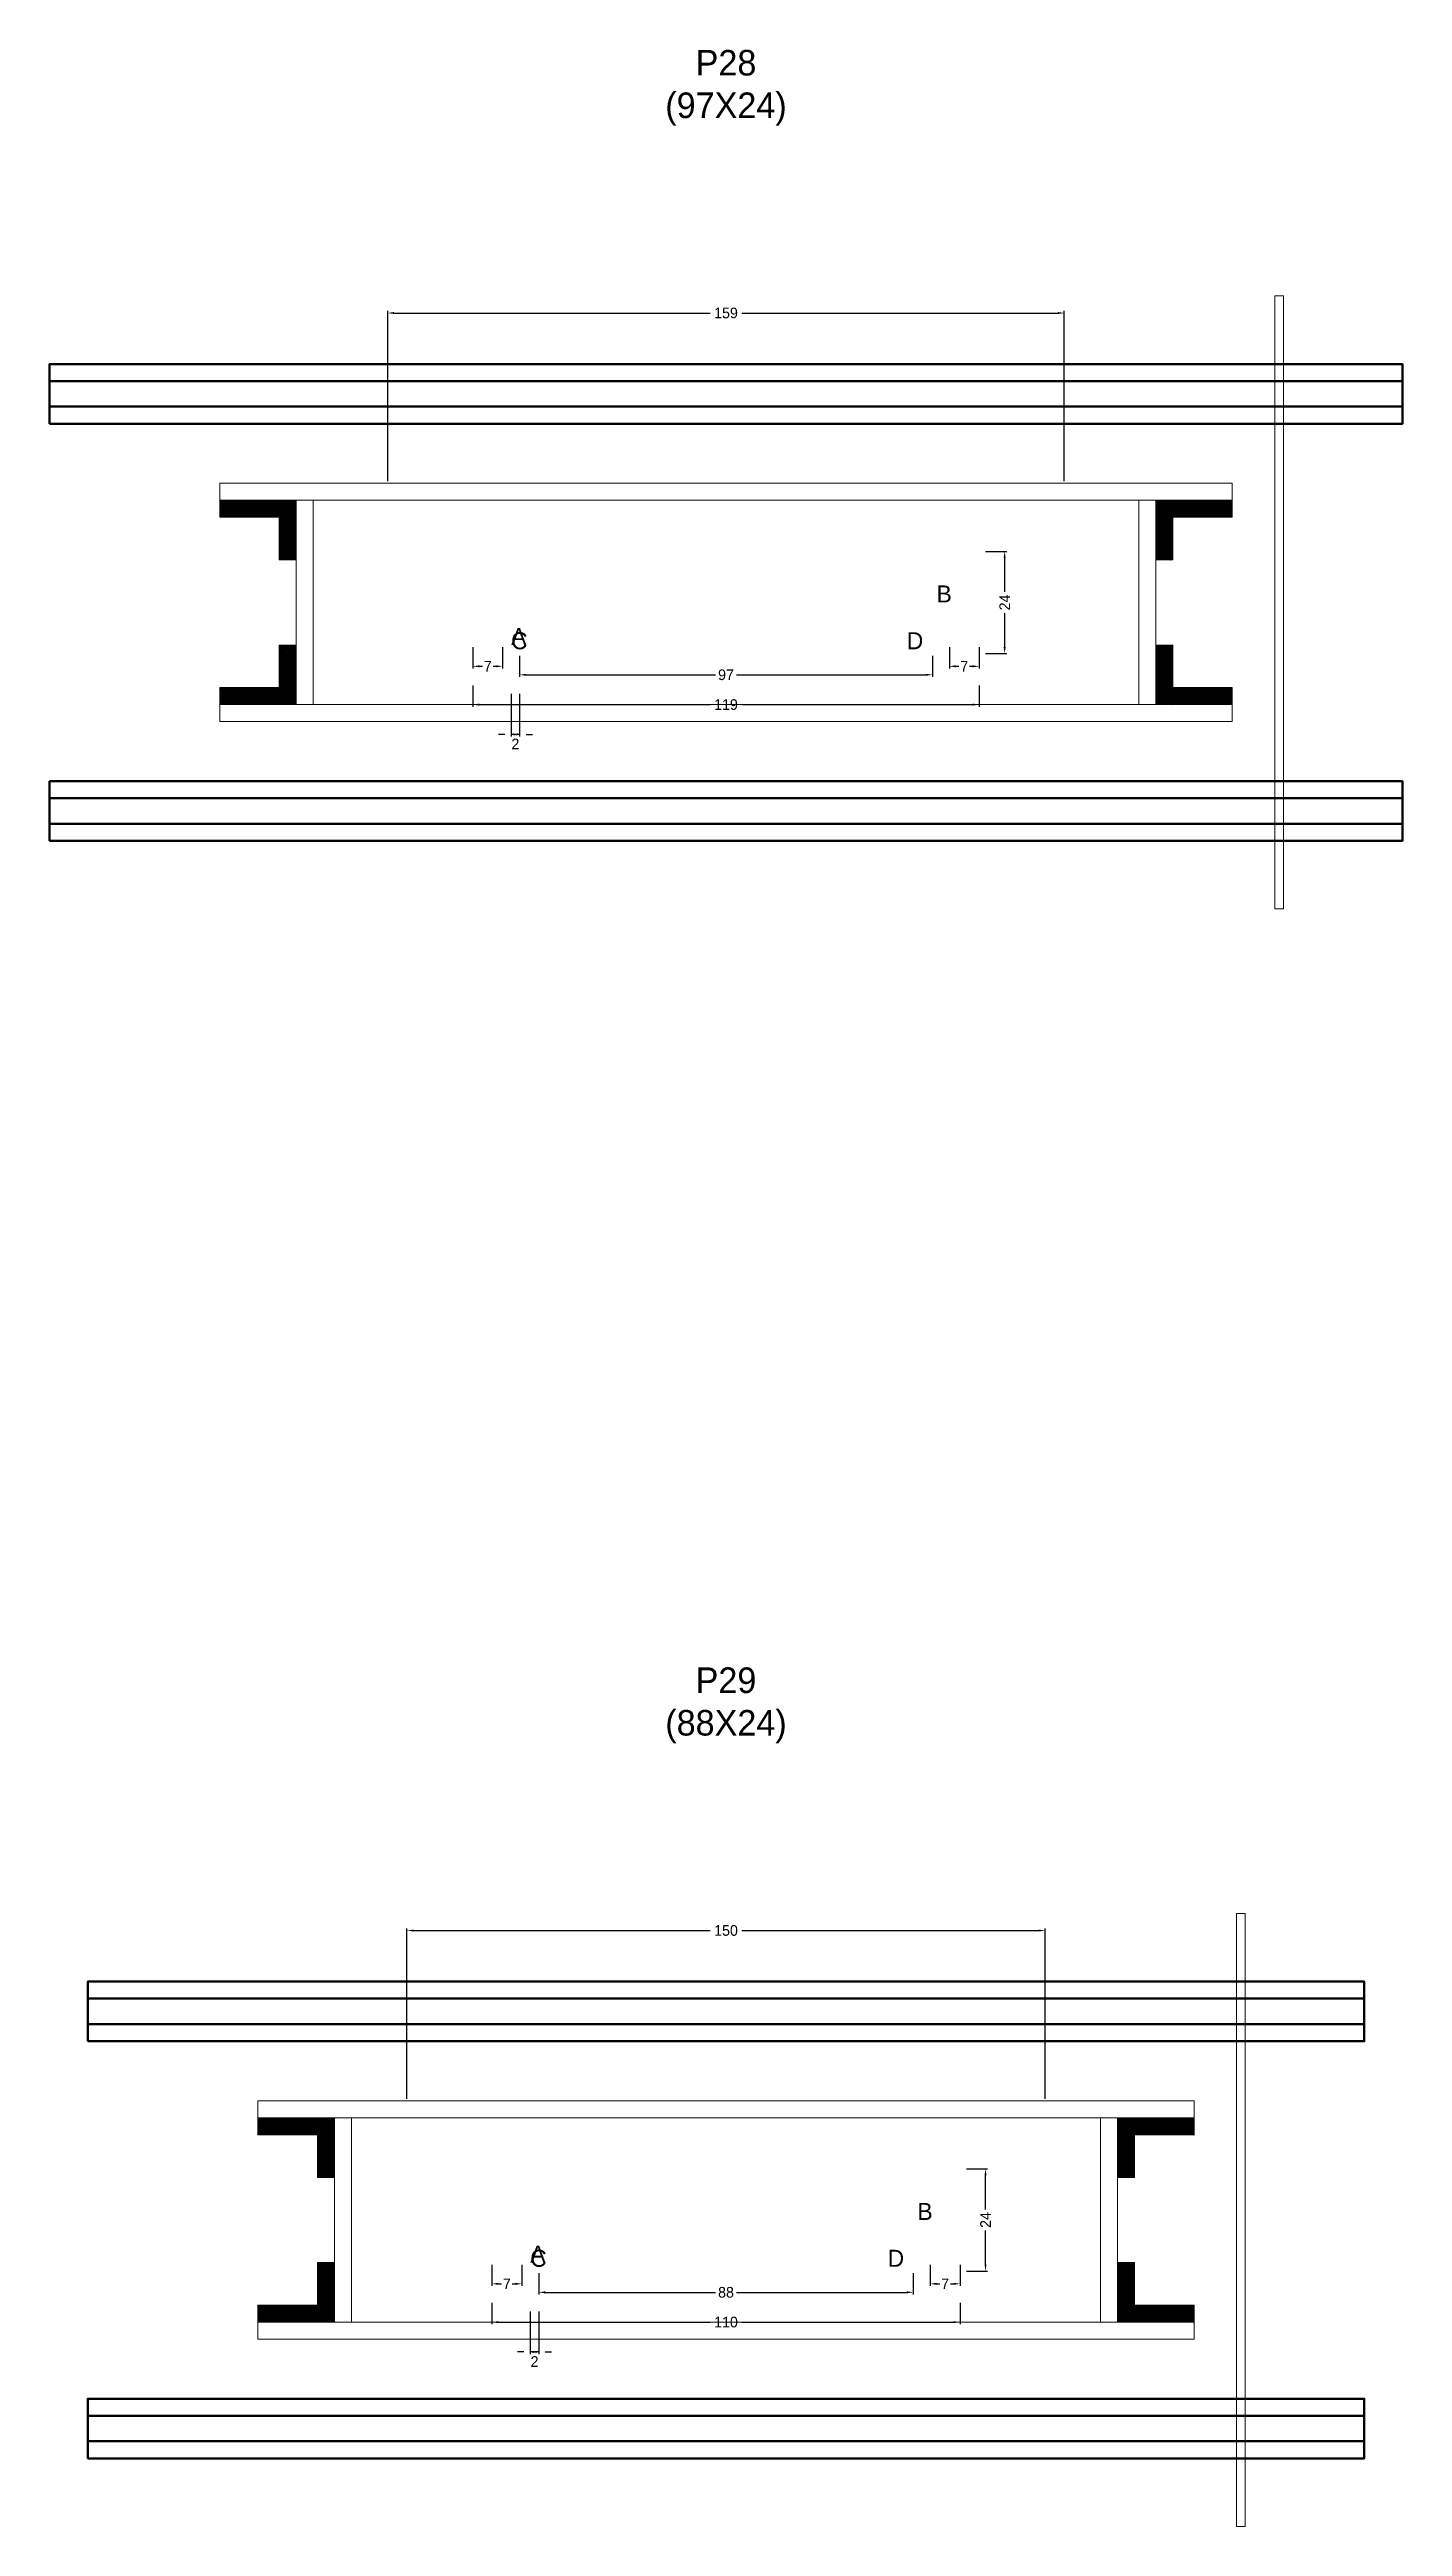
# Model space of a CAD drawing. Header units: centimetres. Extents: x -7000 to 4307, y -13306 to 295.
# Drawn here: x -159 to 159, y -10572 to -9990 of the extents above; entities that cross this region are included whole.
import ezdxf

# ---------------------------------------------------------------- set-up
doc = ezdxf.new("R2010")
doc.units = ezdxf.units.CM
for name, color, linetype in [('COTA', 241, 'Continuous'), ('GRAVATA', 224, 'Continuous'), ('Hachura', 251, 'Continuous'), ('NOMENCLATURA', 7, 'Continuous'), ('SARRAFO', 251, 'Continuous')]:
    doc.layers.add(name, color=color, linetype=linetype)
doc.dimstyles.new('cotax2', dxfattribs={"dimtxt": 2.5, "dimasz": 1.5, "dimexe": 0.5, "dimexo": 0.5, "dimgap": 0.5, "dimtad": 1, "dimcen": 2.5, "dimazin": 3, "dimtfac": 1, "dimtmove": 0, "dimatfit": 3})

msp = doc.modelspace()

# ---------------------------------------------------------------- texts
at = {"layer": 'NOMENCLATURA'}
for s, p in [('B', (49.5, -10120)), ('A', (-50.5, -10130)), ('C', (-50.5, -10131)), ('D', (42.5, -10131)), ('B', (45, -10500)), ('A', (-46, -10510)), ('C', (-46, -10511)), ('D', (38, -10511))]:
    msp.add_text(s, height=4, dxfattribs=at).set_placement(p)
at = {"layer": 'NOMENCLATURA', "char_height": 6, "attachment_point": 8}
for s, insert in [('P28\\P(97X24)', (0, -10008)), ('P29\\P(88X24)', (0, -10388))]:
    msp.add_mtext(s, dxfattribs=dict(at, insert=insert))

# ---------------------------------------------------------------- blocks, each defined once
blk = doc.blocks.new('_CLOSEDFILLED')
at = {"color": 0, "linetype": 'BYBLOCK'}
blk.add_solid([(-1, 0.16), (0, 0), (-1, -0.16)], dxfattribs=at)
blk = doc.blocks.new('*D966')
for p, q in [((-55, -10519.5), (-55, -10524.5)), ((55, -10519.5), (55, -10524.5)), ((-53.5, -10524), (-3.75, -10524)), ((3.75, -10524), (53.5, -10524))]:
    blk.add_line(p, q)
at = {"layer": 'Defpoints'}
for p in [(-55, -10519), (55, -10519), (-55, -10524)]:
    blk.add_point(p, dxfattribs=at)
at = {"layer": 'COTA', "xscale": 1.5, "yscale": 1.5, "rotation": 180}
blk.add_blockref('_CLOSEDFILLED', (-55, -10524), dxfattribs=at)
at = {"layer": 'COTA', "xscale": 1.5, "yscale": 1.5}
blk.add_blockref('_CLOSEDFILLED', (55, -10524), dxfattribs=at)
at = {"layer": 'COTA', "insert": (0, -10524), "char_height": 2.5, "attachment_point": 5}
blk.add_mtext('110', dxfattribs=at)
blk = doc.blocks.new('*D967')
for p, q in [((-44, -10512.5), (-44, -10517.5)), ((44, -10512.5), (44, -10517.5)), ((-42.5, -10517), (-2.5, -10517)), ((2.5, -10517), (42.5, -10517))]:
    blk.add_line(p, q)
at = {"layer": 'Defpoints'}
for p in [(-44, -10512), (44, -10512), (-44, -10517)]:
    blk.add_point(p, dxfattribs=at)
at = {"layer": 'COTA', "xscale": 1.5, "yscale": 1.5, "rotation": 180}
blk.add_blockref('_CLOSEDFILLED', (-44, -10517), dxfattribs=at)
at = {"layer": 'COTA', "xscale": 1.5, "yscale": 1.5}
blk.add_blockref('_CLOSEDFILLED', (44, -10517), dxfattribs=at)
at = {"layer": 'COTA', "insert": (0, -10517), "char_height": 2.5, "attachment_point": 5}
blk.add_mtext('88', dxfattribs=at)
blk = doc.blocks.new('*D968')
for p, q in [((56.5, -10488), (61.5, -10488)), ((61, -10497.5), (61, -10489.5)), ((61, -10510.5), (61, -10502.5)), ((56.5, -10512), (61.5, -10512))]:
    blk.add_line(p, q)
at = {"layer": 'Defpoints'}
for p in [(56, -10488), (56, -10512), (61, -10512)]:
    blk.add_point(p, dxfattribs=at)
at = {"layer": 'COTA', "xscale": 1.5, "yscale": 1.5}
for p, rotation in [((61, -10488), 90), ((61, -10512), 270)]:
    blk.add_blockref('_CLOSEDFILLED', p, dxfattribs=dict(at, rotation=rotation))
at = {"layer": 'COTA', "insert": (61, -10500), "char_height": 2.5, "attachment_point": 5, "rotation": 90}
blk.add_mtext('24', dxfattribs=at)
blk = doc.blocks.new('*D969')
for p, q in [((-55, -10510.5), (-55, -10515.5)), ((-48, -10510.5), (-48, -10515.5)), ((-53.5, -10515), (-52.75, -10515)), ((-50.25, -10515), (-49.5, -10515))]:
    blk.add_line(p, q)
at = {"layer": 'Defpoints'}
for p in [(-55, -10510), (-48, -10510), (-55, -10515)]:
    blk.add_point(p, dxfattribs=at)
at = {"layer": 'COTA', "xscale": 1.5, "yscale": 1.5, "rotation": 180}
blk.add_blockref('_CLOSEDFILLED', (-55, -10515), dxfattribs=at)
at = {"layer": 'COTA', "xscale": 1.5, "yscale": 1.5}
blk.add_blockref('_CLOSEDFILLED', (-48, -10515), dxfattribs=at)
at = {"layer": 'COTA', "insert": (-51.5, -10515), "char_height": 2.5, "attachment_point": 5}
blk.add_mtext('7', dxfattribs=at)
blk = doc.blocks.new('*D970')
for p, q in [((48, -10510.5), (48, -10515.5)), ((55, -10510.5), (55, -10515.5)), ((49.5, -10515), (50.25, -10515)), ((52.75, -10515), (53.5, -10515))]:
    blk.add_line(p, q)
at = {"layer": 'Defpoints'}
for p in [(48, -10510), (55, -10510), (48, -10515)]:
    blk.add_point(p, dxfattribs=at)
at = {"layer": 'COTA', "xscale": 1.5, "yscale": 1.5, "rotation": 180}
blk.add_blockref('_CLOSEDFILLED', (48, -10515), dxfattribs=at)
at = {"layer": 'COTA', "xscale": 1.5, "yscale": 1.5}
blk.add_blockref('_CLOSEDFILLED', (55, -10515), dxfattribs=at)
at = {"layer": 'COTA', "insert": (51.5, -10515), "char_height": 2.5, "attachment_point": 5}
blk.add_mtext('7', dxfattribs=at)
blk = doc.blocks.new('*D971')
for p, q in [((-75, -10471.5), (-75, -10431.5)), ((-73.5, -10432), (-3.75, -10432)), ((3.75, -10432), (73.5, -10432)), ((75, -10471.5), (75, -10431.5))]:
    blk.add_line(p, q)
at = {"layer": 'Defpoints'}
for p in [(-75, -10432), (-75, -10472), (75, -10472)]:
    blk.add_point(p, dxfattribs=at)
at = {"layer": 'COTA', "xscale": 1.5, "yscale": 1.5, "rotation": 180}
blk.add_blockref('_CLOSEDFILLED', (-75, -10432), dxfattribs=at)
at = {"layer": 'COTA', "xscale": 1.5, "yscale": 1.5}
blk.add_blockref('_CLOSEDFILLED', (75, -10432), dxfattribs=at)
at = {"layer": 'COTA', "insert": (0, -10432), "char_height": 2.5, "attachment_point": 5}
blk.add_mtext('150', dxfattribs=at)
blk = doc.blocks.new('*D932')
for p, q in [((-59.5, -10139.5), (-59.5, -10144.5)), ((59.5, -10139.5), (59.5, -10144.5)), ((-58, -10144), (-3.75, -10144)), ((3.75, -10144), (58, -10144))]:
    blk.add_line(p, q)
at = {"layer": 'Defpoints'}
for p in [(-59.5, -10139), (59.5, -10139), (-59.5, -10144)]:
    blk.add_point(p, dxfattribs=at)
at = {"layer": 'COTA', "xscale": 1.5, "yscale": 1.5, "rotation": 180}
blk.add_blockref('_CLOSEDFILLED', (-59.5, -10144), dxfattribs=at)
at = {"layer": 'COTA', "xscale": 1.5, "yscale": 1.5}
blk.add_blockref('_CLOSEDFILLED', (59.5, -10144), dxfattribs=at)
at = {"layer": 'COTA', "insert": (0, -10144), "char_height": 2.5, "attachment_point": 5}
blk.add_mtext('119', dxfattribs=at)
blk = doc.blocks.new('*D933')
for p, q in [((-48.5, -10132.5), (-48.5, -10137.5)), ((48.5, -10132.5), (48.5, -10137.5)), ((-47, -10137), (-2.5, -10137)), ((2.5, -10137), (47, -10137))]:
    blk.add_line(p, q)
at = {"layer": 'Defpoints'}
for p in [(-48.5, -10132), (48.5, -10132), (-48.5, -10137)]:
    blk.add_point(p, dxfattribs=at)
at = {"layer": 'COTA', "xscale": 1.5, "yscale": 1.5, "rotation": 180}
blk.add_blockref('_CLOSEDFILLED', (-48.5, -10137), dxfattribs=at)
at = {"layer": 'COTA', "xscale": 1.5, "yscale": 1.5}
blk.add_blockref('_CLOSEDFILLED', (48.5, -10137), dxfattribs=at)
at = {"layer": 'COTA', "insert": (0, -10137), "char_height": 2.5, "attachment_point": 5}
blk.add_mtext('97', dxfattribs=at)
blk = doc.blocks.new('*D934')
for p, q in [((61, -10108), (66, -10108)), ((65.5, -10117.5), (65.5, -10109.5)), ((65.5, -10130.5), (65.5, -10122.5)), ((61, -10132), (66, -10132))]:
    blk.add_line(p, q)
at = {"layer": 'Defpoints'}
for p in [(60.5, -10108), (60.5, -10132), (65.5, -10132)]:
    blk.add_point(p, dxfattribs=at)
at = {"layer": 'COTA', "xscale": 1.5, "yscale": 1.5}
for p, rotation in [((65.5, -10108), 90), ((65.5, -10132), 270)]:
    blk.add_blockref('_CLOSEDFILLED', p, dxfattribs=dict(at, rotation=rotation))
at = {"layer": 'COTA', "insert": (65.5, -10120), "char_height": 2.5, "attachment_point": 5, "rotation": 90}
blk.add_mtext('24', dxfattribs=at)
blk = doc.blocks.new('*D935')
for p, q in [((-59.5, -10130.5), (-59.5, -10135.5)), ((-52.5, -10130.5), (-52.5, -10135.5)), ((-58, -10135), (-57.25, -10135)), ((-54.75, -10135), (-54, -10135))]:
    blk.add_line(p, q)
at = {"layer": 'Defpoints'}
for p in [(-59.5, -10130), (-52.5, -10130), (-59.5, -10135)]:
    blk.add_point(p, dxfattribs=at)
at = {"layer": 'COTA', "xscale": 1.5, "yscale": 1.5, "rotation": 180}
blk.add_blockref('_CLOSEDFILLED', (-59.5, -10135), dxfattribs=at)
at = {"layer": 'COTA', "xscale": 1.5, "yscale": 1.5}
blk.add_blockref('_CLOSEDFILLED', (-52.5, -10135), dxfattribs=at)
at = {"layer": 'COTA', "insert": (-56, -10135), "char_height": 2.5, "attachment_point": 5}
blk.add_mtext('7', dxfattribs=at)
blk = doc.blocks.new('*D936')
for p, q in [((52.5, -10130.5), (52.5, -10135.5)), ((59.5, -10130.5), (59.5, -10135.5)), ((54, -10135), (54.75, -10135)), ((57.25, -10135), (58, -10135))]:
    blk.add_line(p, q)
at = {"layer": 'Defpoints'}
for p in [(52.5, -10130), (59.5, -10130), (52.5, -10135)]:
    blk.add_point(p, dxfattribs=at)
at = {"layer": 'COTA', "xscale": 1.5, "yscale": 1.5, "rotation": 180}
blk.add_blockref('_CLOSEDFILLED', (52.5, -10135), dxfattribs=at)
at = {"layer": 'COTA', "xscale": 1.5, "yscale": 1.5}
blk.add_blockref('_CLOSEDFILLED', (59.5, -10135), dxfattribs=at)
at = {"layer": 'COTA', "insert": (56, -10135), "char_height": 2.5, "attachment_point": 5}
blk.add_mtext('7', dxfattribs=at)
blk = doc.blocks.new('*D937')
for p, q in [((-79.5, -10091.5), (-79.5, -10051.5)), ((-78, -10052), (-3.75, -10052)), ((3.75, -10052), (78, -10052)), ((79.5, -10091.5), (79.5, -10051.5))]:
    blk.add_line(p, q)
at = {"layer": 'Defpoints'}
for p in [(-79.5, -10052), (-79.5, -10092), (79.5, -10092)]:
    blk.add_point(p, dxfattribs=at)
at = {"layer": 'COTA', "xscale": 1.5, "yscale": 1.5, "rotation": 180}
blk.add_blockref('_CLOSEDFILLED', (-79.5, -10052), dxfattribs=at)
at = {"layer": 'COTA', "xscale": 1.5, "yscale": 1.5}
blk.add_blockref('_CLOSEDFILLED', (79.5, -10052), dxfattribs=at)
at = {"layer": 'COTA', "insert": (0, -10052), "char_height": 2.5, "attachment_point": 5}
blk.add_mtext('159', dxfattribs=at)

# ---------------------------------------------------------------- dimensions: what is measured, and where the dimension line sits
at = {"layer": 'COTA'}
for base, p1, p2, picture, middle in [((-79.5, -10052), (-79.5, -10092), (79.5, -10092), '*D937', (0, -10052)), ((-59.5, -10135), (-59.5, -10130), (-52.5, -10130), '*D935', (-56, -10135)), ((52.5, -10135), (52.5, -10130), (59.5, -10130), '*D936', (56, -10135)), ((-48.5, -10137), (-48.5, -10132), (48.5, -10132), '*D933', (0, -10137)), ((-59.5, -10144), (-59.5, -10139), (59.5, -10139), '*D932', (0, -10144)), ((-75, -10432), (-75, -10472), (75, -10472), '*D971', (0, -10432)), ((-55, -10515), (-55, -10510), (-48, -10510), '*D969', (-51.5, -10515)), ((-44, -10517), (-44, -10512), (44, -10512), '*D967', (0, -10517)), ((48, -10515), (48, -10510), (55, -10510), '*D970', (51.5, -10515)), ((-55, -10524), (-55, -10519), (55, -10519), '*D966', (0, -10524))]:
    dim = msp.add_linear_dim(base=base, p1=p1, p2=p2, dimstyle='cotax2', dxfattribs=at)
    dim.commit()
    dim.dimension.update_dxf_attribs({"geometry": picture, "text_midpoint": middle})
for base, p1, p2, picture, middle in [((65.5, -10132), (60.5, -10132), (60.5, -10108), '*D934', (65.5, -10120)), ((61, -10512), (56, -10512), (56, -10488), '*D968', (61, -10500))]:
    dim = msp.add_linear_dim(base=base, p1=p1, p2=p2, angle=90, dimstyle='cotax2', dxfattribs=at)
    dim.commit()
    dim.dimension.update_dxf_attribs({"geometry": picture, "text_midpoint": middle})
for base, p1, p2 in [((-48.5, -10151), (-48.5, -10141), (-50.5, -10141)), ((-44, -10531), (-44, -10521), (-46, -10521))]:
    msp.add_linear_dim(base=base, p1=p1, p2=p2, dimstyle='cotax2', dxfattribs=at).render()

# ---------------------------------------------------------------- hatches: boundary and pattern name
at = {"layer": 'SARRAFO'}
h = msp.add_hatch(dxfattribs=at)
h.set_pattern_fill('SOLID', scale=2)
h.paths.add_polyline_path([(-119, -10100), (-105, -10100), (-105, -10096), (-119, -10096)])
h = msp.add_hatch(dxfattribs=at)
h.set_pattern_fill('SOLID', scale=2)
h.paths.add_polyline_path([(-105, -10110), (-101, -10110), (-101, -10096), (-105, -10096)])
h = msp.add_hatch(dxfattribs=at)
h.set_pattern_fill('SOLID', scale=2)
h.paths.add_polyline_path([(101, -10110), (105, -10110), (105, -10096), (101, -10096)])
h = msp.add_hatch(dxfattribs=at)
h.set_pattern_fill('SOLID', scale=2)
h.paths.add_polyline_path([(105, -10100), (119, -10100), (119, -10096), (105, -10096)])
h = msp.add_hatch(dxfattribs=at)
h.set_pattern_fill('SOLID', scale=2)
h.paths.add_polyline_path([(-105, -10144), (-101, -10144), (-101, -10130), (-105, -10130)])
h = msp.add_hatch(dxfattribs=at)
h.set_pattern_fill('SOLID', scale=2)
h.paths.add_polyline_path([(101, -10144), (105, -10144), (105, -10130), (101, -10130)])
h = msp.add_hatch(dxfattribs=at)
h.set_pattern_fill('SOLID', scale=2)
h.paths.add_polyline_path([(-119, -10144), (-105, -10144), (-105, -10140), (-119, -10140)])
h = msp.add_hatch(dxfattribs=at)
h.set_pattern_fill('SOLID', scale=2)
h.paths.add_polyline_path([(105, -10144), (119, -10144), (119, -10140), (105, -10140)])
h = msp.add_hatch(dxfattribs=at)
h.set_pattern_fill('SOLID', scale=2)
h.paths.add_polyline_path([(-110, -10480), (-96, -10480), (-96, -10476), (-110, -10476)])
h = msp.add_hatch(dxfattribs=at)
h.set_pattern_fill('SOLID', scale=2)
h.paths.add_polyline_path([(-96, -10490), (-92, -10490), (-92, -10476), (-96, -10476)])
h = msp.add_hatch(dxfattribs=at)
h.set_pattern_fill('SOLID', scale=2)
h.paths.add_polyline_path([(92, -10490), (96, -10490), (96, -10476), (92, -10476)])
h = msp.add_hatch(dxfattribs=at)
h.set_pattern_fill('SOLID', scale=2)
h.paths.add_polyline_path([(96, -10480), (110, -10480), (110, -10476), (96, -10476)])
h = msp.add_hatch(dxfattribs=at)
h.set_pattern_fill('SOLID', scale=2)
h.paths.add_polyline_path([(-96, -10524), (-92, -10524), (-92, -10510), (-96, -10510)])
h = msp.add_hatch(dxfattribs=at)
h.set_pattern_fill('SOLID', scale=2)
h.paths.add_polyline_path([(92, -10524), (96, -10524), (96, -10510), (92, -10510)])
h = msp.add_hatch(dxfattribs=at)
h.set_pattern_fill('SOLID', scale=2)
h.paths.add_polyline_path([(-110, -10524), (-96, -10524), (-96, -10520), (-110, -10520)])
h = msp.add_hatch(dxfattribs=at)
h.set_pattern_fill('SOLID', scale=2)
h.paths.add_polyline_path([(96, -10524), (110, -10524), (110, -10520), (96, -10520)])

# ---------------------------------------------------------------- linework, layer by layer
at = {"layer": 'GRAVATA', "lineweight": 50}
for points in [[(-159, -10078), (159, -10078), (159, -10064), (-159, -10064)], [(-159, -10074), (159, -10074), (159, -10068), (-159, -10068)], [(-159, -10176), (159, -10176), (159, -10162), (-159, -10162)], [(-159, -10172), (159, -10172), (159, -10166), (-159, -10166)], [(-150, -10458), (150, -10458), (150, -10444), (-150, -10444)], [(-150, -10454), (150, -10454), (150, -10448), (-150, -10448)], [(-150, -10556), (150, -10556), (150, -10542), (-150, -10542)], [(-150, -10552), (150, -10552), (150, -10546), (-150, -10546)]]:
    msp.add_lwpolyline(points, close=True, dxfattribs=at)
at = {"layer": 'Hachura', "lineweight": 13}
for points in [[(129, -10192), (131, -10192), (131, -10048), (129, -10048)], [(120, -10572), (122, -10572), (122, -10428), (120, -10428)]]:
    msp.add_lwpolyline(points, close=True, dxfattribs=at)
at = {"layer": 'Hachura', "lineweight": 18}
for points in [[(-119, -10096), (119, -10096), (119, -10092), (-119, -10092)], [(-101, -10144), (-97, -10144), (-97, -10096), (-101, -10096)], [(97, -10144), (101, -10144), (101, -10096), (97, -10096)], [(-119, -10148), (119, -10148), (119, -10144), (-119, -10144)], [(-110, -10476), (110, -10476), (110, -10472), (-110, -10472)], [(-92, -10524), (-88, -10524), (-88, -10476), (-92, -10476)], [(88, -10524), (92, -10524), (92, -10476), (88, -10476)], [(-110, -10528), (110, -10528), (110, -10524), (-110, -10524)]]:
    msp.add_lwpolyline(points, close=True, dxfattribs=at)
at = {"layer": 'SARRAFO', "lineweight": 13}
for points in [[(-119, -10100), (-105, -10100), (-105, -10096), (-119, -10096)], [(-105, -10110), (-101, -10110), (-101, -10096), (-105, -10096)], [(101, -10110), (105, -10110), (105, -10096), (101, -10096)], [(105, -10100), (119, -10100), (119, -10096), (105, -10096)], [(-105, -10144), (-101, -10144), (-101, -10130), (-105, -10130)], [(101, -10144), (105, -10144), (105, -10130), (101, -10130)], [(-119, -10144), (-105, -10144), (-105, -10140), (-119, -10140)], [(105, -10144), (119, -10144), (119, -10140), (105, -10140)], [(-110, -10480), (-96, -10480), (-96, -10476), (-110, -10476)], [(-96, -10490), (-92, -10490), (-92, -10476), (-96, -10476)], [(92, -10490), (96, -10490), (96, -10476), (92, -10476)], [(96, -10480), (110, -10480), (110, -10476), (96, -10476)], [(-96, -10524), (-92, -10524), (-92, -10510), (-96, -10510)], [(92, -10524), (96, -10524), (96, -10510), (92, -10510)], [(-110, -10524), (-96, -10524), (-96, -10520), (-110, -10520)], [(96, -10524), (110, -10524), (110, -10520), (96, -10520)]]:
    msp.add_lwpolyline(points, close=True, dxfattribs=at)

msp.set_redraw_order([(e.dxf.handle, doc.entitydb.next_handle()) for e in msp.query("TEXT MTEXT ATTDEF DIMENSION ARC_DIMENSION")])  # texts and dimensions are drawn at this point

doc.saveas('drawing.dxf')
